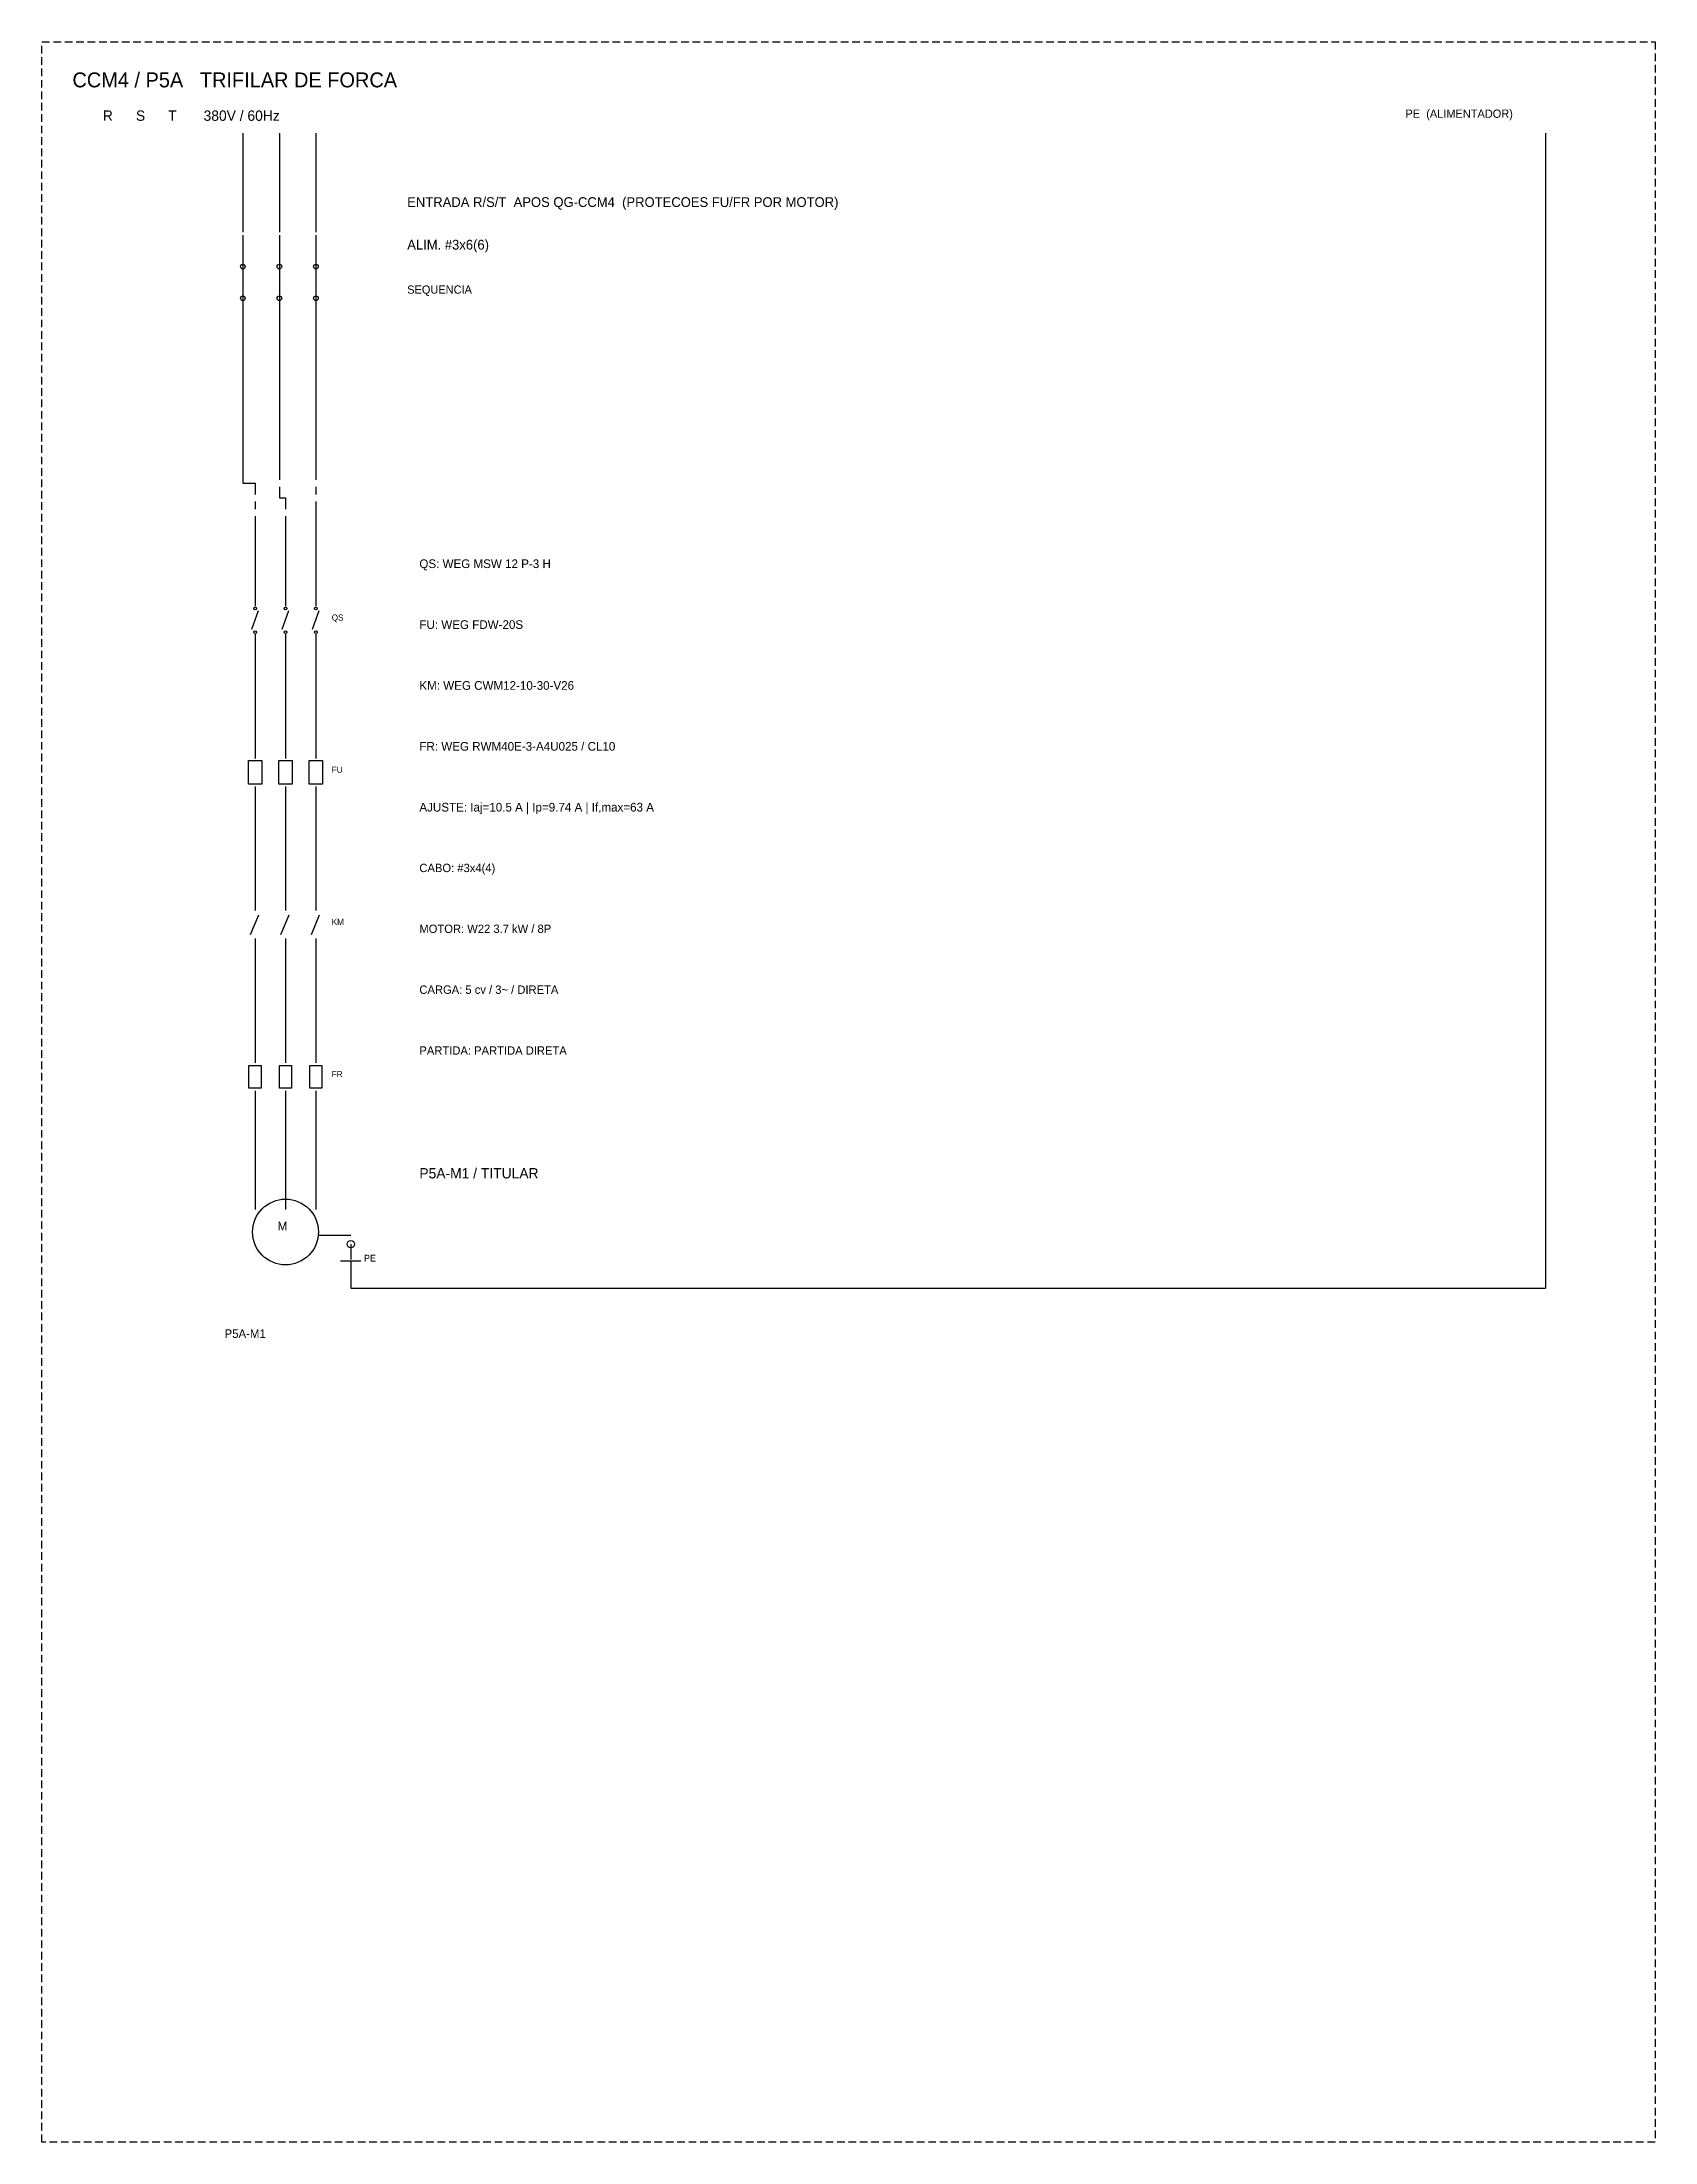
# Model space of a CAD drawing. Extents: x -646 to 641, y -554 to 322.
# Drawn here: x -98.1 to -45.1, y -253 to -184 of the extents above; entities that cross this region are included whole.
import ezdxf

# ---------------------------------------------------------------- set-up
doc = ezdxf.new("R2010")
doc.units = 0
doc.header["$MEASUREMENT"] = 0
doc.linetypes.add('HIDDEN', pattern=[0.375, 0.25, -0.125])
doc.layers.add('_ELT_UNIFILAR_PROC_TEXTO', color=1, linetype='Continuous')
doc.layers.add('ELET_TRIFILAR_TEXTO', color=4, linetype='Continuous')
doc.layers.add('ELET_TRIFILAR_DESENHO', color=5, linetype='Continuous', plot=False)

msp = doc.modelspace()

# ---------------------------------------------------------------- texts
at = {"layer": '_ELT_UNIFILAR_PROC_TEXTO', "attachment_point": 1}
for s, insert, char_height in [('P5A-M1 / TITULAR', (-85.7, -221), 0.34), ('P5A-M1', (-92.1, -226.3), 0.28)]:
    msp.add_mtext(s, dxfattribs=dict(at, insert=insert, char_height=char_height))
at = {"layer": 'ELET_TRIFILAR_TEXTO', "attachment_point": 1}
for s, insert, char_height in [('CCM4 / P5A   TRIFILAR DE FORCA', (-97.1, -185), 0.49), ('R      S      T       380V / 60Hz', (-96.1, -186.25), 0.34), ('PE  (ALIMENTADOR)', (-53.3, -186.22), 0.27), ('ENTRADA R/S/T  APOS QG-CCM4  (PROTECOES FU/FR POR MOTOR)', (-86.1, -189.1), 0.32), ('ALIM. #3x6(6)', (-86.1, -190.5), 0.32), ('SEQUENCIA  ', (-86.1, -192), 0.27), ('QS: WEG MSW 12 P-3 H', (-85.7, -201), 0.285), ('QS', (-88.58, -202.81), 0.2), ('FU: WEG FDW-20S', (-85.7, -203), 0.285), ('KM: WEG CWM12-10-30-V26', (-85.7, -205), 0.285), ('FR: WEG RWM40E-3-A4U025 / CL10', (-85.7, -207), 0.285), ('FU', (-88.58, -207.81), 0.2), ('AJUSTE: Iaj=10.5 A | Ip=9.74 A | If,max=63 A', (-85.7, -209), 0.285), ('CABO: #3x4(4)', (-85.7, -211), 0.275), ('KM', (-88.58, -212.81), 0.2), ('MOTOR: W22 3.7 kW / 8P', (-85.7, -213), 0.275), ('CARGA: 5 cv / 3~ / DIRETA', (-85.7, -215), 0.275), ('PARTIDA: PARTIDA DIRETA', (-85.7, -217), 0.275), ('FR', (-88.58, -217.81), 0.2), ('M', (-90.36, -222.76), 0.29), ('PE', (-87.52, -223.85), 0.22)]:
    msp.add_mtext(s, dxfattribs=dict(at, insert=insert, char_height=char_height))

# ---------------------------------------------------------------- linework, layer by layer
at = {"layer": 'ELET_TRIFILAR_DESENHO'}
for p, q in [((-91.5, -187), (-91.5, -190.25)), ((-90.3, -187), (-90.3, -190.25)), ((-89.1, -187), (-89.1, -190.25)), ((-48.7, -187), (-48.7, -224.95)), ((-91.5, -190.35), (-91.5, -191.29)), ((-90.3, -190.35), (-90.3, -191.29)), ((-89.1, -190.35), (-89.1, -191.29)), ((-91.5, -191.29), (-91.5, -192.51)), ((-90.3, -191.29), (-90.3, -192.51)), ((-89.1, -191.29), (-89.1, -192.51)), ((-91.5, -192.51), (-91.5, -193.45)), ((-90.3, -192.51), (-90.3, -193.45)), ((-89.1, -192.51), (-89.1, -193.45)), ((-91.5, -193.45), (-91.5, -198.5)), ((-90.3, -193.45), (-90.3, -198.385)), ((-89.1, -193.45), (-89.1, -198.385)), ((-91.5, -198.5), (-91.1, -198.5)), ((-91.1, -198.5), (-91.1, -198.865)), ((-90.3, -198.615), (-90.3, -198.98)), ((-89.1, -198.615), (-89.1, -198.865)), ((-91.1, -199.095), (-91.1, -199.345)), ((-90.3, -198.98), (-90.1, -198.98)), ((-90.1, -198.98), (-90.1, -199.345)), ((-89.1, -199.095), (-89.1, -199.46)), ((-91.1, -199.575), (-91.1, -200.4)), ((-90.1, -199.575), (-90.1, -200.4)), ((-89.1, -199.46), (-89.1, -199.46)), ((-89.1, -199.46), (-89.1, -200.4)), ((-91.1, -200.4), (-91.1, -201.68)), ((-90.1, -200.4), (-90.1, -201.68)), ((-89.1, -200.4), (-89.1, -201.68)), ((-91.1, -201.68), (-91.1, -202.54)), ((-90.1, -201.68), (-90.1, -202.54)), ((-89.1, -201.68), (-89.1, -202.54)), ((-91.21, -203.29), (-90.99, -202.68)), ((-90.21, -203.29), (-89.99, -202.68)), ((-89.21, -203.29), (-88.99, -202.68)), ((-91.1, -203.46), (-91.1, -204.32)), ((-90.1, -203.46), (-90.1, -204.32)), ((-89.1, -203.46), (-89.1, -204.32)), ((-91.1, -204.32), (-91.1, -206.68)), ((-90.1, -204.32), (-90.1, -206.68)), ((-89.1, -204.32), (-89.1, -206.68)), ((-91.1, -206.68), (-91.1, -207.54)), ((-90.1, -206.68), (-90.1, -207.54)), ((-89.1, -206.68), (-89.1, -207.54)), ((-91.1, -208.46), (-91.1, -209.32)), ((-90.1, -208.46), (-90.1, -209.32)), ((-89.1, -208.46), (-89.1, -209.32)), ((-91.1, -209.32), (-91.1, -211.68)), ((-90.1, -209.32), (-90.1, -211.68)), ((-89.1, -209.32), (-89.1, -211.68)), ((-91.1, -211.68), (-91.1, -212.54)), ((-90.1, -211.68), (-90.1, -212.54)), ((-89.1, -211.68), (-89.1, -212.54)), ((-91.25, -213.33), (-90.98, -212.68)), ((-90.25, -213.33), (-89.98, -212.68)), ((-89.25, -213.33), (-88.98, -212.68)), ((-91.1, -213.46), (-91.1, -214.32)), ((-90.1, -213.46), (-90.1, -214.32)), ((-89.1, -213.46), (-89.1, -214.32)), ((-91.1, -214.32), (-91.1, -216.68)), ((-90.1, -214.32), (-90.1, -216.68)), ((-89.1, -214.32), (-89.1, -216.68)), ((-91.1, -216.68), (-91.1, -217.54)), ((-90.1, -216.68), (-90.1, -217.54)), ((-89.1, -216.68), (-89.1, -217.54)), ((-91.1, -218.46), (-91.1, -219.32)), ((-90.1, -218.46), (-90.1, -219.32)), ((-89.1, -218.46), (-89.1, -219.32)), ((-91.1, -219.32), (-91.1, -221)), ((-90.1, -219.32), (-90.1, -221)), ((-89.1, -219.32), (-89.1, -221)), ((-91.1, -221), (-91.1, -222.36)), ((-90.1, -221), (-90.1, -222.36)), ((-89.1, -221), (-89.1, -222.36)), ((-89.02, -223.2), (-87.95, -223.2)), ((-87.95, -223.5), (-87.95, -224)), ((-88.29, -224.05), (-87.62, -224.05)), ((-87.95, -224.05), (-87.95, -224.95)), ((-87.95, -224.95), (-48.7, -224.95))]:
    msp.add_line(p, q, dxfattribs=at)
at = {"layer": 'ELET_TRIFILAR_DESENHO', "linetype": 'HIDDEN'}
msp.add_lwpolyline([(-98.1, -184), (-45.1, -184), (-45.1, -253), (-98.1, -253)], close=True, dxfattribs=at)
at = {"layer": 'ELET_TRIFILAR_DESENHO'}
for points in [[(-91.32, -207.61), (-90.88, -207.61), (-90.88, -208.39), (-91.32, -208.39)], [(-90.32, -207.61), (-89.88, -207.61), (-89.88, -208.39), (-90.32, -208.39)], [(-89.32, -207.61), (-88.88, -207.61), (-88.88, -208.39), (-89.32, -208.39)], [(-91.3, -217.63), (-90.9, -217.63), (-90.9, -218.37), (-91.3, -218.37)], [(-90.3, -217.63), (-89.9, -217.63), (-89.9, -218.37), (-90.3, -218.37)], [(-89.3, -217.63), (-88.9, -217.63), (-88.9, -218.37), (-89.3, -218.37)]]:
    msp.add_lwpolyline(points, close=True, dxfattribs=at)
for centre, radius in [((-91.5, -191.38), 0.075), ((-90.3, -191.38), 0.075), ((-89.1, -191.38), 0.075), ((-91.5, -192.42), 0.075), ((-90.3, -192.42), 0.075), ((-89.1, -192.42), 0.075), ((-91.1, -202.61), 0.045), ((-90.1, -202.61), 0.045), ((-89.1, -202.61), 0.045), ((-91.1, -203.39), 0.045), ((-90.1, -203.39), 0.045), ((-89.1, -203.39), 0.045), ((-90.1, -223.1), 1.08), ((-87.95, -223.5), 0.12)]:
    msp.add_circle(centre, radius, dxfattribs=at)

msp.set_redraw_order([(e.dxf.handle, doc.entitydb.next_handle()) for e in msp.query("TEXT MTEXT ATTDEF DIMENSION ARC_DIMENSION")])  # texts and dimensions are drawn at this point

doc.saveas('drawing.dxf')
